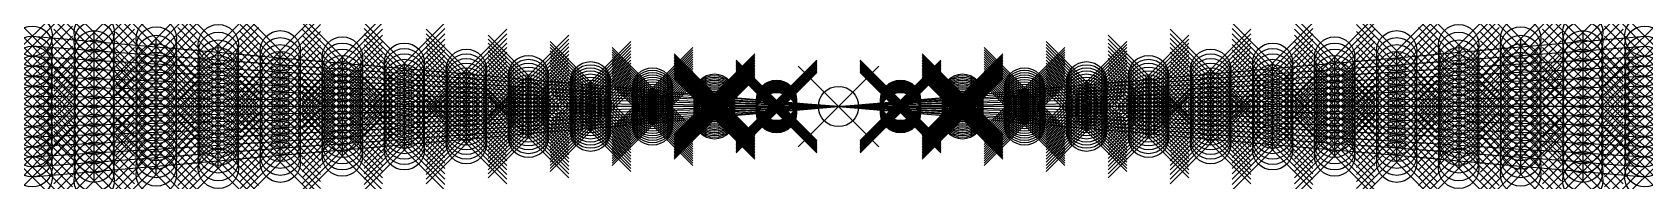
# Model space of a CAD drawing. Header units: inches. Extents: x 0 to 40, y -1.8 to 1.8.
import ezdxf

# ---------------------------------------------------------------- set-up
doc = ezdxf.new("R2010")
doc.units = ezdxf.units.IN
doc.header["$MEASUREMENT"] = 0
doc.header["$PDMODE"] = 35
for name, color, linetype in [('GF_Glass_01', 210, 'Continuous'), ('GF_Glass_02', 210, 'Continuous'), ('GF_Glass_03', 210, 'Continuous'), ('GF_Glass_04', 210, 'Continuous'), ('GF_Glass_05', 210, 'Continuous'), ('NF_Glassload', 150, 'Continuous'), ('NF_RestraintsXYZ', 70, 'Continuous'), ('NF_Windload_01', 40, 'Continuous'), ('NF_Windload_02', 40, 'Continuous'), ('NF_Windload_03', 40, 'Continuous'), ('NF_Windload_04', 40, 'Continuous'), ('NF_Windload_05', 40, 'Continuous'), ('NF_Windload_06', 40, 'Continuous'), ('NF_Windload_07', 40, 'Continuous'), ('NF_Windload_08', 40, 'Continuous'), ('NF_Windload_09', 40, 'Continuous'), ('NF_Windload_10', 40, 'Continuous'), ('NF_Windload_11', 40, 'Continuous'), ('NF_Windload_12', 40, 'Continuous'), ('NF_Windload_13', 40, 'Continuous'), ('NF_Windload_14', 40, 'Continuous'), ('NF_Windload_15', 40, 'Continuous')]:
    doc.layers.add(name, color=color, linetype=linetype)

msp = doc.modelspace()

# ---------------------------------------------------------------- linework, layer by layer
for p, q in [((0, 1.75, 23.438), (1.538, 1.615, 23.438)), ((1.538, 1.615, 23.438), (1.538, 1.846, 25)), ((1.538, 1.385, 21.875), (1.538, 1.615, 23.438)), ((1.538, 1.615, 23.438), (3.077, 1.481, 23.438)), ((3.077, 1.481, 23.438), (3.077, 1.692, 25)), ((36.923, 1.481, 1.562), (36.923, 1.692)), ((36.923, 1.481, 1.562), (38.462, 1.615, 1.562)), ((38.462, 1.846), (38.462, 1.615, 1.562)), ((38.462, 1.615, 1.562), (40, 1.75, 1.562)), ((38.462, 1.615, 1.562), (38.462, 1.385, 3.125)), ((1.538, 1.385, 21.875), (0, 1.5, 21.875)), ((0, 1.25, 20.312), (1.538, 1.154, 20.312)), ((1.538, 1.154, 20.312), (1.538, 1.385, 21.875)), ((3.077, 1.269, 21.875), (1.538, 1.385, 21.875)), ((3.077, 1.269, 21.875), (3.077, 1.481, 23.438)), ((3.077, 1.481, 23.438), (4.615, 1.346, 23.438)), ((3.077, 1.058, 20.312), (3.077, 1.269, 21.875)), ((4.615, 1.154, 21.875), (3.077, 1.269, 21.875)), ((4.615, 1.346, 23.438), (4.615, 1.538, 25)), ((4.615, 1.154, 21.875), (4.615, 1.346, 23.438)), ((4.615, 1.346, 23.438), (6.154, 1.212, 23.438)), ((6.154, 1.212, 23.438), (6.154, 1.385, 25)), ((6.154, 1.038, 21.875), (6.154, 1.212, 23.438)), ((6.154, 1.212, 23.438), (7.692, 1.077, 23.438)), ((7.692, 1.077, 23.438), (7.692, 1.231, 25)), ((32.308, 1.231), (32.308, 1.077, 1.562)), ((32.308, 1.077, 1.562), (33.846, 1.212, 1.562)), ((33.846, 1.212, 1.562), (33.846, 1.385)), ((33.846, 1.212, 1.562), (35.385, 1.346, 1.562)), ((33.846, 1.038, 3.125), (33.846, 1.212, 1.562)), ((35.385, 1.538), (35.385, 1.346, 1.562)), ((35.385, 1.346, 1.562), (36.923, 1.481, 1.562)), ((35.385, 1.346, 1.562), (35.385, 1.154, 3.125)), ((35.385, 1.154, 3.125), (36.923, 1.269, 3.125)), ((36.923, 1.269, 3.125), (36.923, 1.481, 1.562)), ((36.923, 1.269, 3.125), (38.462, 1.385, 3.125)), ((36.923, 1.058, 4.688), (36.923, 1.269, 3.125)), ((38.462, 1.385, 3.125), (40, 1.5, 3.125)), ((38.462, 1.385, 3.125), (38.462, 1.154, 4.688)), ((38.462, 1.154, 4.688), (40, 1.25, 4.688)), ((1.538, 0.923, 18.75), (0, 1, 18.75)), ((1.538, 0.923, 18.75), (1.538, 1.154, 20.312)), ((1.538, 1.154, 20.312), (3.077, 1.058, 20.312)), ((1.538, 0.692, 17.188), (1.538, 0.923, 18.75)), ((3.077, 0.846, 18.75), (1.538, 0.923, 18.75)), ((3.077, 0.846, 18.75), (3.077, 1.058, 20.312)), ((3.077, 1.058, 20.312), (4.615, 0.962, 20.312)), ((3.077, 0.635, 17.188), (3.077, 0.846, 18.75)), ((4.615, 0.769, 18.75), (3.077, 0.846, 18.75)), ((4.615, 0.962, 20.312), (4.615, 1.154, 21.875)), ((6.154, 1.038, 21.875), (4.615, 1.154, 21.875)), ((4.615, 0.769, 18.75), (4.615, 0.962, 20.312)), ((4.615, 0.962, 20.312), (6.154, 0.865, 20.312)), ((6.154, 0.865, 20.312), (6.154, 1.038, 21.875)), ((7.692, 0.923, 21.875), (6.154, 1.038, 21.875)), ((6.154, 0.692, 18.75), (6.154, 0.865, 20.312)), ((6.154, 0.865, 20.312), (7.692, 0.769, 20.312)), ((7.692, 0.923, 21.875), (7.692, 1.077, 23.438)), ((7.692, 1.077, 23.438), (9.231, 0.942, 23.438)), ((7.692, 0.769, 20.312), (7.692, 0.923, 21.875)), ((9.231, 0.808, 21.875), (7.692, 0.923, 21.875)), ((9.231, 0.942, 23.438), (9.231, 1.077, 25)), ((9.231, 0.808, 21.875), (9.231, 0.942, 23.438)), ((9.231, 0.942, 23.438), (10.769, 0.808, 23.438)), ((9.231, 0.673, 20.312), (9.231, 0.808, 21.875)), ((10.769, 0.692, 21.875), (9.231, 0.808, 21.875)), ((10.769, 0.808, 23.438), (10.769, 0.923, 25)), ((10.769, 0.692, 21.875), (10.769, 0.808, 23.438)), ((10.769, 0.808, 23.438), (12.308, 0.673, 23.438)), ((27.692, 0.673, 1.562), (29.231, 0.808, 1.562)), ((29.231, 0.808, 1.562), (30.769, 0.942, 1.562)), ((29.231, 0.923), (29.231, 0.808, 1.562)), ((29.231, 0.808, 1.562), (29.231, 0.692, 3.125)), ((29.231, 0.692, 3.125), (30.769, 0.808, 3.125)), ((30.769, 0.942, 1.562), (30.769, 1.077)), ((30.769, 0.942, 1.562), (32.308, 1.077, 1.562)), ((30.769, 0.808, 3.125), (30.769, 0.942, 1.562)), ((30.769, 0.808, 3.125), (32.308, 0.923, 3.125)), ((30.769, 0.673, 4.688), (30.769, 0.808, 3.125)), ((32.308, 1.077, 1.562), (32.308, 0.923, 3.125)), ((32.308, 0.923, 3.125), (33.846, 1.038, 3.125)), ((32.308, 0.923, 3.125), (32.308, 0.769, 4.688)), ((32.308, 0.769, 4.688), (33.846, 0.865, 4.688)), ((33.846, 1.038, 3.125), (35.385, 1.154, 3.125)), ((33.846, 0.865, 4.688), (33.846, 1.038, 3.125)), ((33.846, 0.865, 4.688), (35.385, 0.962, 4.688)), ((33.846, 0.692, 6.25), (33.846, 0.865, 4.688)), ((35.385, 1.154, 3.125), (35.385, 0.962, 4.688)), ((35.385, 0.962, 4.688), (36.923, 1.058, 4.688)), ((35.385, 0.962, 4.688), (35.385, 0.769, 6.25)), ((36.923, 0.846, 6.25), (35.385, 0.769, 6.25)), ((36.923, 1.058, 4.688), (38.462, 1.154, 4.688)), ((36.923, 0.846, 6.25), (36.923, 1.058, 4.688)), ((38.462, 0.923, 6.25), (36.923, 0.846, 6.25)), ((36.923, 0.635, 7.812), (36.923, 0.846, 6.25)), ((38.462, 1.154, 4.688), (38.462, 0.923, 6.25)), ((40, 1, 6.25), (38.462, 0.923, 6.25)), ((38.462, 0.923, 6.25), (38.462, 0.692, 7.812)), ((0, 0.75, 17.188), (1.538, 0.692, 17.188)), ((1.538, 0.462, 15.625), (0, 0.5, 15.625)), ((1.538, 0.462, 15.625), (1.538, 0.692, 17.188)), ((1.538, 0.692, 17.188), (3.077, 0.635, 17.188)), ((1.538, 0.231, 14.062), (1.538, 0.462, 15.625)), ((3.077, 0.423, 15.625), (1.538, 0.462, 15.625)), ((3.077, 0.423, 15.625), (3.077, 0.635, 17.188)), ((3.077, 0.635, 17.188), (4.615, 0.577, 17.188)), ((3.077, 0.212, 14.062), (3.077, 0.423, 15.625)), ((4.615, 0.385, 15.625), (3.077, 0.423, 15.625)), ((4.615, 0.577, 17.188), (4.615, 0.769, 18.75)), ((6.154, 0.692, 18.75), (4.615, 0.769, 18.75)), ((4.615, 0.385, 15.625), (4.615, 0.577, 17.188)), ((4.615, 0.577, 17.188), (6.154, 0.519, 17.188)), ((6.154, 0.519, 17.188), (6.154, 0.692, 18.75)), ((7.692, 0.615, 18.75), (6.154, 0.692, 18.75)), ((6.154, 0.346, 15.625), (6.154, 0.519, 17.188)), ((6.154, 0.519, 17.188), (7.692, 0.462, 17.188)), ((7.692, 0.615, 18.75), (7.692, 0.769, 20.312)), ((7.692, 0.769, 20.312), (9.231, 0.673, 20.312)), ((7.692, 0.462, 17.188), (7.692, 0.615, 18.75)), ((9.231, 0.538, 18.75), (7.692, 0.615, 18.75)), ((7.692, 0.308, 15.625), (7.692, 0.462, 17.188)), ((7.692, 0.462, 17.188), (9.231, 0.404, 17.188)), ((9.231, 0.538, 18.75), (9.231, 0.673, 20.312)), ((9.231, 0.673, 20.312), (10.769, 0.577, 20.312)), ((9.231, 0.404, 17.188), (9.231, 0.538, 18.75)), ((10.769, 0.462, 18.75), (9.231, 0.538, 18.75)), ((9.231, 0.269, 15.625), (9.231, 0.404, 17.188)), ((9.231, 0.404, 17.188), (10.769, 0.346, 17.188)), ((10.769, 0.577, 20.312), (10.769, 0.692, 21.875)), ((12.308, 0.577, 21.875), (10.769, 0.692, 21.875)), ((10.769, 0.462, 18.75), (10.769, 0.577, 20.312)), ((10.769, 0.577, 20.312), (12.308, 0.481, 20.312)), ((10.769, 0.346, 17.188), (10.769, 0.462, 18.75)), ((12.308, 0.385, 18.75), (10.769, 0.462, 18.75)), ((12.308, 0.673, 23.438), (12.308, 0.769, 25)), ((12.308, 0.577, 21.875), (12.308, 0.673, 23.438)), ((12.308, 0.673, 23.438), (13.846, 0.538, 23.438)), ((12.308, 0.481, 20.312), (12.308, 0.577, 21.875)), ((13.846, 0.462, 21.875), (12.308, 0.577, 21.875)), ((12.308, 0.385, 18.75), (12.308, 0.481, 20.312)), ((12.308, 0.481, 20.312), (13.846, 0.385, 20.312)), ((13.846, 0.538, 23.438), (13.846, 0.615, 25)), ((13.846, 0.462, 21.875), (13.846, 0.538, 23.438)), ((13.846, 0.538, 23.438), (15.385, 0.404, 23.438)), ((13.846, 0.385, 20.312), (13.846, 0.462, 21.875)), ((15.385, 0.346, 21.875), (13.846, 0.462, 21.875)), ((15.385, 0.404, 23.438), (15.385, 0.462, 25)), ((15.385, 0.346, 21.875), (15.385, 0.404, 23.438)), ((15.385, 0.404, 23.438), (16.923, 0.269, 23.438)), ((23.077, 0.269, 1.562), (24.615, 0.404, 1.562)), ((24.615, 0.404, 1.562), (26.154, 0.538, 1.562)), ((24.615, 0.462), (24.615, 0.404, 1.562)), ((24.615, 0.346, 3.125), (26.154, 0.462, 3.125)), ((24.615, 0.404, 1.562), (24.615, 0.346, 3.125)), ((26.154, 0.538, 1.562), (27.692, 0.673, 1.562)), ((26.154, 0.615), (26.154, 0.538, 1.562)), ((26.154, 0.462, 3.125), (27.692, 0.577, 3.125)), ((26.154, 0.538, 1.562), (26.154, 0.462, 3.125)), ((26.154, 0.385, 4.688), (27.692, 0.481, 4.688)), ((26.154, 0.462, 3.125), (26.154, 0.385, 4.688)), ((27.692, 0.769), (27.692, 0.673, 1.562)), ((27.692, 0.577, 3.125), (29.231, 0.692, 3.125)), ((27.692, 0.673, 1.562), (27.692, 0.577, 3.125)), ((27.692, 0.577, 3.125), (27.692, 0.481, 4.688)), ((27.692, 0.481, 4.688), (29.231, 0.577, 4.688)), ((27.692, 0.481, 4.688), (27.692, 0.385, 6.25)), ((29.231, 0.462, 6.25), (27.692, 0.385, 6.25)), ((29.231, 0.692, 3.125), (29.231, 0.577, 4.688)), ((29.231, 0.577, 4.688), (30.769, 0.673, 4.688)), ((29.231, 0.577, 4.688), (29.231, 0.462, 6.25)), ((30.769, 0.538, 6.25), (29.231, 0.462, 6.25)), ((29.231, 0.462, 6.25), (29.231, 0.346, 7.812)), ((29.231, 0.346, 7.812), (30.769, 0.404, 7.812)), ((30.769, 0.673, 4.688), (32.308, 0.769, 4.688)), ((30.769, 0.538, 6.25), (30.769, 0.673, 4.688)), ((32.308, 0.615, 6.25), (30.769, 0.538, 6.25)), ((30.769, 0.404, 7.812), (30.769, 0.538, 6.25)), ((30.769, 0.404, 7.812), (32.308, 0.462, 7.812)), ((30.769, 0.269, 9.375), (30.769, 0.404, 7.812)), ((32.308, 0.769, 4.688), (32.308, 0.615, 6.25)), ((33.846, 0.692, 6.25), (32.308, 0.615, 6.25)), ((32.308, 0.615, 6.25), (32.308, 0.462, 7.812)), ((32.308, 0.462, 7.812), (33.846, 0.519, 7.812)), ((32.308, 0.462, 7.812), (32.308, 0.308, 9.375)), ((35.385, 0.769, 6.25), (33.846, 0.692, 6.25)), ((33.846, 0.519, 7.812), (33.846, 0.692, 6.25)), ((33.846, 0.519, 7.812), (35.385, 0.577, 7.812)), ((33.846, 0.346, 9.375), (33.846, 0.519, 7.812)), ((35.385, 0.769, 6.25), (35.385, 0.577, 7.812)), ((35.385, 0.577, 7.812), (36.923, 0.635, 7.812)), ((35.385, 0.577, 7.812), (35.385, 0.385, 9.375)), ((36.923, 0.423, 9.375), (35.385, 0.385, 9.375)), ((36.923, 0.635, 7.812), (38.462, 0.692, 7.812)), ((36.923, 0.423, 9.375), (36.923, 0.635, 7.812)), ((38.462, 0.462, 9.375), (36.923, 0.423, 9.375)), ((36.923, 0.212, 10.938), (36.923, 0.423, 9.375)), ((38.462, 0.692, 7.812), (40, 0.75, 7.812)), ((38.462, 0.692, 7.812), (38.462, 0.462, 9.375)), ((40, 0.5, 9.375), (38.462, 0.462, 9.375)), ((38.462, 0.462, 9.375), (38.462, 0.231, 10.938)), ((1.538, 0.231, 14.062), (0, 0.25, 14.062)), ((1.538, 0, 12.5), (0, 0, 12.5)), ((1.538, 0, 12.5), (1.538, 0.231, 14.062)), ((1.538, 0.231, 14.062), (3.077, 0.212, 14.062)), ((1.538, -0.231, 10.938), (1.538, 0, 12.5)), ((3.077, 0, 12.5), (1.538, 0, 12.5)), ((3.077, 0, 12.5), (3.077, 0.212, 14.062)), ((3.077, 0.212, 14.062), (4.615, 0.192, 14.062)), ((3.077, -0.212, 10.938), (3.077, 0, 12.5)), ((4.615, 0, 12.5), (3.077, 0, 12.5)), ((4.615, 0.192, 14.062), (4.615, 0.385, 15.625)), ((6.154, 0.346, 15.625), (4.615, 0.385, 15.625)), ((4.615, 0, 12.5), (4.615, 0.192, 14.062)), ((4.615, 0.192, 14.062), (6.154, 0.173, 14.062)), ((4.615, -0.192, 10.938), (4.615, 0, 12.5)), ((6.154, 0, 12.5), (4.615, 0, 12.5)), ((6.154, 0.173, 14.062), (6.154, 0.346, 15.625)), ((7.692, 0.308, 15.625), (6.154, 0.346, 15.625)), ((6.154, 0, 12.5), (6.154, 0.173, 14.062)), ((6.154, 0.173, 14.062), (7.692, 0.154, 14.062)), ((6.154, -0.173, 10.938), (6.154, 0, 12.5)), ((7.692, 0, 12.5), (6.154, 0, 12.5)), ((7.692, 0.154, 14.062), (7.692, 0.308, 15.625)), ((9.231, 0.269, 15.625), (7.692, 0.308, 15.625)), ((7.692, 0, 12.5), (7.692, 0.154, 14.062)), ((7.692, 0.154, 14.062), (9.231, 0.135, 14.062)), ((7.692, -0.154, 10.938), (7.692, 0, 12.5)), ((9.231, 0, 12.5), (7.692, 0, 12.5)), ((9.231, 0.135, 14.062), (9.231, 0.269, 15.625)), ((10.769, 0.231, 15.625), (9.231, 0.269, 15.625)), ((9.231, 0, 12.5), (9.231, 0.135, 14.062)), ((9.231, 0.135, 14.062), (10.769, 0.115, 14.062)), ((9.231, -0.135, 10.938), (9.231, 0, 12.5)), ((10.769, 0, 12.5), (9.231, 0, 12.5)), ((10.769, 0.231, 15.625), (10.769, 0.346, 17.188)), ((10.769, 0.346, 17.188), (12.308, 0.288, 17.188)), ((10.769, 0.115, 14.062), (10.769, 0.231, 15.625)), ((12.308, 0.192, 15.625), (10.769, 0.231, 15.625)), ((10.769, 0, 12.5), (10.769, 0.115, 14.062)), ((10.769, 0.115, 14.062), (12.308, 0.096, 14.062)), ((10.769, -0.115, 10.938), (10.769, 0, 12.5)), ((12.308, 0, 12.5), (10.769, 0, 12.5)), ((12.308, 0.288, 17.188), (12.308, 0.385, 18.75)), ((13.846, 0.308, 18.75), (12.308, 0.385, 18.75)), ((12.308, 0.192, 15.625), (12.308, 0.288, 17.188)), ((12.308, 0.288, 17.188), (13.846, 0.231, 17.188)), ((12.308, 0.096, 14.062), (12.308, 0.192, 15.625)), ((13.846, 0.154, 15.625), (12.308, 0.192, 15.625)), ((12.308, 0, 12.5), (12.308, 0.096, 14.062)), ((12.308, 0.096, 14.062), (13.846, 0.077, 14.062)), ((12.308, -0.096, 10.938), (12.308, 0, 12.5)), ((13.846, 0, 12.5), (12.308, 0, 12.5)), ((13.846, 0.308, 18.75), (13.846, 0.385, 20.312)), ((13.846, 0.385, 20.312), (15.385, 0.288, 20.312)), ((13.846, 0.231, 17.188), (13.846, 0.308, 18.75)), ((15.385, 0.231, 18.75), (13.846, 0.308, 18.75)), ((13.846, 0.154, 15.625), (13.846, 0.231, 17.188)), ((13.846, 0.231, 17.188), (15.385, 0.173, 17.188)), ((13.846, 0.077, 14.062), (13.846, 0.154, 15.625)), ((15.385, 0.115, 15.625), (13.846, 0.154, 15.625)), ((13.846, 0, 12.5), (13.846, 0.077, 14.062)), ((13.846, 0.077, 14.062), (15.385, 0.058, 14.062)), ((13.846, -0.077, 10.938), (13.846, 0, 12.5)), ((15.385, 0, 12.5), (13.846, 0, 12.5)), ((15.385, 0.288, 20.312), (15.385, 0.346, 21.875)), ((16.923, 0.231, 21.875), (15.385, 0.346, 21.875)), ((15.385, 0.231, 18.75), (15.385, 0.288, 20.312)), ((15.385, 0.288, 20.312), (16.923, 0.192, 20.312)), ((15.385, 0.173, 17.188), (15.385, 0.231, 18.75)), ((16.923, 0.154, 18.75), (15.385, 0.231, 18.75)), ((15.385, 0.115, 15.625), (15.385, 0.173, 17.188)), ((15.385, 0.173, 17.188), (16.923, 0.115, 17.188)), ((15.385, 0.058, 14.062), (15.385, 0.115, 15.625)), ((16.923, 0.077, 15.625), (15.385, 0.115, 15.625)), ((15.385, 0, 12.5), (15.385, 0.058, 14.062)), ((15.385, 0.058, 14.062), (16.923, 0.038, 14.062)), ((15.385, -0.058, 10.938), (15.385, 0, 12.5)), ((16.923, 0, 12.5), (15.385, 0, 12.5)), ((16.923, 0.269, 23.438), (16.923, 0.308, 25)), ((16.923, 0.231, 21.875), (16.923, 0.269, 23.438)), ((16.923, 0.269, 23.438), (18.462, 0.135, 23.438)), ((16.923, 0.192, 20.312), (16.923, 0.231, 21.875)), ((18.462, 0.115, 21.875), (16.923, 0.231, 21.875)), ((16.923, 0.154, 18.75), (16.923, 0.192, 20.312)), ((16.923, 0.192, 20.312), (18.462, 0.096, 20.312)), ((16.923, 0.115, 17.188), (16.923, 0.154, 18.75)), ((18.462, 0.077, 18.75), (16.923, 0.154, 18.75)), ((16.923, 0.077, 15.625), (16.923, 0.115, 17.188)), ((16.923, 0.115, 17.188), (18.462, 0.058, 17.188)), ((16.923, 0.038, 14.062), (16.923, 0.077, 15.625)), ((18.462, 0.038, 15.625), (16.923, 0.077, 15.625)), ((16.923, 0, 12.5), (16.923, 0.038, 14.062)), ((16.923, 0.038, 14.062), (18.462, 0.019, 14.062)), ((16.923, -0.038, 10.938), (16.923, 0, 12.5)), ((18.462, 0, 12.5), (16.923, 0, 12.5)), ((18.462, 0.135, 23.438), (18.462, 0.154, 25)), ((18.462, 0.115, 21.875), (18.462, 0.135, 23.438)), ((18.462, 0.135, 23.438), (20, 0, 23.438)), ((18.462, 0.096, 20.312), (18.462, 0.115, 21.875)), ((20, 0, 21.875), (18.462, 0.115, 21.875)), ((18.462, 0.077, 18.75), (18.462, 0.096, 20.312)), ((18.462, 0.096, 20.312), (20, 0, 20.312)), ((18.462, 0.058, 17.188), (18.462, 0.077, 18.75)), ((20, 0, 18.75), (18.462, 0.077, 18.75)), ((18.462, 0.038, 15.625), (18.462, 0.058, 17.188)), ((18.462, 0.058, 17.188), (20, 0, 17.188)), ((18.462, 0.019, 14.062), (18.462, 0.038, 15.625)), ((20, 0, 15.625), (18.462, 0.038, 15.625)), ((18.462, 0, 12.5), (18.462, 0.019, 14.062)), ((18.462, 0.019, 14.062), (20, 0, 14.062)), ((18.462, -0.019, 10.938), (18.462, 0, 12.5)), ((18.462, -0.135, 1.562), (20, 0, 1.562)), ((18.462, -0.115, 3.125), (20, 0, 3.125)), ((18.462, -0.096, 4.688), (20, 0, 4.688)), ((20, 0, 6.25), (18.462, -0.077, 6.25)), ((18.462, -0.058, 7.812), (20, 0, 7.812)), ((20, 0, 9.375), (18.462, -0.038, 9.375)), ((18.462, -0.019, 10.938), (20, 0, 10.938)), ((20, 0, 12.5), (18.462, 0, 12.5)), ((20, 0, 1.562), (21.538, 0.135, 1.562)), ((20, 0, 3.125), (21.538, 0.115, 3.125)), ((20, 0, 4.688), (21.538, 0.096, 4.688)), ((21.538, 0.077, 6.25), (20, 0, 6.25)), ((20, 0, 7.812), (21.538, 0.058, 7.812)), ((21.538, 0.038, 9.375), (20, 0, 9.375)), ((20, 0, 10.938), (21.538, 0.019, 10.938)), ((20, 0), (20, 0, 1.562)), ((20, 0, 1.562), (20, 0, 3.125)), ((20, 0, 3.125), (20, 0, 4.688)), ((20, 0, 4.688), (20, 0, 6.25)), ((20, 0, 6.25), (20, 0, 7.812)), ((20, 0, 7.812), (20, 0, 9.375)), ((20, 0, 9.375), (20, 0, 10.938)), ((20, 0, 10.938), (20, 0, 12.5)), ((20, 0, 12.5), (20, 0, 14.062)), ((20, 0, 14.062), (20, 0, 15.625)), ((20, 0, 15.625), (20, 0, 17.188)), ((20, 0, 17.188), (20, 0, 18.75)), ((20, 0, 18.75), (20, 0, 20.312)), ((20, 0, 20.312), (20, 0, 21.875)), ((20, 0, 21.875), (20, 0, 23.438)), ((20, 0, 23.438), (20, 0, 25)), ((21.538, 0, 12.5), (20, 0, 12.5)), ((20, 0, 14.062), (21.538, -0.019, 14.062)), ((21.538, -0.038, 15.625), (20, 0, 15.625)), ((20, 0, 17.188), (21.538, -0.058, 17.188)), ((21.538, -0.077, 18.75), (20, 0, 18.75)), ((20, 0, 20.312), (21.538, -0.096, 20.312)), ((21.538, -0.115, 21.875), (20, 0, 21.875)), ((20, 0, 23.438), (21.538, -0.135, 23.438)), ((21.538, 0.135, 1.562), (23.077, 0.269, 1.562)), ((21.538, 0.115, 3.125), (23.077, 0.231, 3.125)), ((21.538, 0.096, 4.688), (23.077, 0.192, 4.688)), ((21.538, 0.154), (21.538, 0.135, 1.562)), ((23.077, 0.154, 6.25), (21.538, 0.077, 6.25)), ((21.538, 0.135, 1.562), (21.538, 0.115, 3.125)), ((21.538, 0.115, 3.125), (21.538, 0.096, 4.688)), ((21.538, 0.058, 7.812), (23.077, 0.115, 7.812)), ((21.538, 0.096, 4.688), (21.538, 0.077, 6.25)), ((21.538, 0.077, 6.25), (21.538, 0.058, 7.812)), ((23.077, 0.077, 9.375), (21.538, 0.038, 9.375)), ((21.538, 0.058, 7.812), (21.538, 0.038, 9.375)), ((21.538, 0.038, 9.375), (21.538, 0.019, 10.938)), ((21.538, 0.019, 10.938), (23.077, 0.038, 10.938)), ((21.538, 0.019, 10.938), (21.538, 0, 12.5)), ((21.538, 0, 12.5), (21.538, -0.019, 14.062)), ((23.077, 0, 12.5), (21.538, 0, 12.5)), ((23.077, 0.231, 3.125), (24.615, 0.346, 3.125)), ((23.077, 0.308), (23.077, 0.269, 1.562)), ((23.077, 0.192, 4.688), (24.615, 0.288, 4.688)), ((23.077, 0.269, 1.562), (23.077, 0.231, 3.125)), ((23.077, 0.231, 3.125), (23.077, 0.192, 4.688)), ((24.615, 0.231, 6.25), (23.077, 0.154, 6.25)), ((23.077, 0.192, 4.688), (23.077, 0.154, 6.25)), ((23.077, 0.115, 7.812), (24.615, 0.173, 7.812)), ((23.077, 0.154, 6.25), (23.077, 0.115, 7.812)), ((23.077, 0.115, 7.812), (23.077, 0.077, 9.375)), ((24.615, 0.115, 9.375), (23.077, 0.077, 9.375)), ((23.077, 0.077, 9.375), (23.077, 0.038, 10.938)), ((23.077, 0.038, 10.938), (24.615, 0.058, 10.938)), ((23.077, 0.038, 10.938), (23.077, 0, 12.5)), ((23.077, 0, 12.5), (23.077, -0.038, 14.062)), ((24.615, 0, 12.5), (23.077, 0, 12.5)), ((24.615, 0.288, 4.688), (26.154, 0.385, 4.688)), ((24.615, 0.346, 3.125), (24.615, 0.288, 4.688)), ((26.154, 0.308, 6.25), (24.615, 0.231, 6.25)), ((24.615, 0.288, 4.688), (24.615, 0.231, 6.25)), ((24.615, 0.231, 6.25), (24.615, 0.173, 7.812)), ((24.615, 0.173, 7.812), (26.154, 0.231, 7.812)), ((24.615, 0.173, 7.812), (24.615, 0.115, 9.375)), ((26.154, 0.154, 9.375), (24.615, 0.115, 9.375)), ((24.615, 0.115, 9.375), (24.615, 0.058, 10.938)), ((24.615, 0.058, 10.938), (26.154, 0.077, 10.938)), ((24.615, 0.058, 10.938), (24.615, 0, 12.5)), ((24.615, 0, 12.5), (24.615, -0.058, 14.062)), ((26.154, 0, 12.5), (24.615, 0, 12.5)), ((26.154, 0.385, 4.688), (26.154, 0.308, 6.25)), ((27.692, 0.385, 6.25), (26.154, 0.308, 6.25)), ((26.154, 0.308, 6.25), (26.154, 0.231, 7.812)), ((26.154, 0.231, 7.812), (27.692, 0.288, 7.812)), ((26.154, 0.231, 7.812), (26.154, 0.154, 9.375)), ((27.692, 0.192, 9.375), (26.154, 0.154, 9.375)), ((26.154, 0.154, 9.375), (26.154, 0.077, 10.938)), ((26.154, 0.077, 10.938), (27.692, 0.096, 10.938)), ((26.154, 0.077, 10.938), (26.154, 0, 12.5)), ((26.154, 0, 12.5), (26.154, -0.077, 14.062)), ((27.692, 0, 12.5), (26.154, 0, 12.5)), ((27.692, 0.385, 6.25), (27.692, 0.288, 7.812)), ((27.692, 0.288, 7.812), (29.231, 0.346, 7.812)), ((27.692, 0.288, 7.812), (27.692, 0.192, 9.375)), ((29.231, 0.231, 9.375), (27.692, 0.192, 9.375)), ((27.692, 0.192, 9.375), (27.692, 0.096, 10.938)), ((27.692, 0.096, 10.938), (29.231, 0.115, 10.938)), ((27.692, 0.096, 10.938), (27.692, 0, 12.5)), ((27.692, 0, 12.5), (27.692, -0.096, 14.062)), ((29.231, 0, 12.5), (27.692, 0, 12.5)), ((29.231, 0.346, 7.812), (29.231, 0.231, 9.375)), ((30.769, 0.269, 9.375), (29.231, 0.231, 9.375)), ((29.231, 0.231, 9.375), (29.231, 0.115, 10.938)), ((29.231, 0.115, 10.938), (30.769, 0.135, 10.938)), ((29.231, 0.115, 10.938), (29.231, 0, 12.5)), ((29.231, 0, 12.5), (29.231, -0.115, 14.062)), ((30.769, 0, 12.5), (29.231, 0, 12.5)), ((32.308, 0.308, 9.375), (30.769, 0.269, 9.375)), ((30.769, 0.135, 10.938), (30.769, 0.269, 9.375)), ((30.769, 0.135, 10.938), (32.308, 0.154, 10.938)), ((30.769, 0, 12.5), (30.769, 0.135, 10.938)), ((30.769, -0.135, 14.062), (30.769, 0, 12.5)), ((32.308, 0, 12.5), (30.769, 0, 12.5)), ((33.846, 0.346, 9.375), (32.308, 0.308, 9.375)), ((32.308, 0.308, 9.375), (32.308, 0.154, 10.938)), ((32.308, 0.154, 10.938), (33.846, 0.173, 10.938)), ((32.308, 0.154, 10.938), (32.308, 0, 12.5)), ((32.308, 0, 12.5), (32.308, -0.154, 14.062)), ((33.846, 0, 12.5), (32.308, 0, 12.5)), ((35.385, 0.385, 9.375), (33.846, 0.346, 9.375)), ((33.846, 0.173, 10.938), (33.846, 0.346, 9.375)), ((33.846, 0.173, 10.938), (35.385, 0.192, 10.938)), ((33.846, 0, 12.5), (33.846, 0.173, 10.938)), ((33.846, -0.173, 14.062), (33.846, 0, 12.5)), ((35.385, 0, 12.5), (33.846, 0, 12.5)), ((35.385, 0.385, 9.375), (35.385, 0.192, 10.938)), ((35.385, 0.192, 10.938), (36.923, 0.212, 10.938)), ((35.385, 0.192, 10.938), (35.385, 0, 12.5)), ((35.385, 0, 12.5), (35.385, -0.192, 14.062)), ((36.923, 0, 12.5), (35.385, 0, 12.5)), ((36.923, 0.212, 10.938), (38.462, 0.231, 10.938)), ((36.923, 0, 12.5), (36.923, 0.212, 10.938)), ((36.923, -0.212, 14.062), (36.923, 0, 12.5)), ((38.462, 0, 12.5), (36.923, 0, 12.5)), ((38.462, 0.231, 10.938), (40, 0.25, 10.938)), ((38.462, 0.231, 10.938), (38.462, 0, 12.5)), ((38.462, 0, 12.5), (38.462, -0.231, 14.062)), ((40, 0, 12.5), (38.462, 0, 12.5)), ((0, -0.25, 10.938), (1.538, -0.231, 10.938)), ((1.538, -0.231, 10.938), (3.077, -0.212, 10.938)), ((1.538, -0.462, 9.375), (1.538, -0.231, 10.938)), ((3.077, -0.212, 10.938), (4.615, -0.192, 10.938)), ((3.077, -0.423, 9.375), (3.077, -0.212, 10.938)), ((4.615, -0.385, 9.375), (3.077, -0.423, 9.375)), ((4.615, -0.192, 10.938), (6.154, -0.173, 10.938)), ((4.615, -0.385, 9.375), (4.615, -0.192, 10.938)), ((6.154, -0.346, 9.375), (4.615, -0.385, 9.375)), ((4.615, -0.577, 7.812), (4.615, -0.385, 9.375)), ((6.154, -0.173, 10.938), (7.692, -0.154, 10.938)), ((6.154, -0.346, 9.375), (6.154, -0.173, 10.938)), ((7.692, -0.308, 9.375), (6.154, -0.346, 9.375)), ((6.154, -0.519, 7.812), (6.154, -0.346, 9.375)), ((7.692, -0.154, 10.938), (9.231, -0.135, 10.938)), ((7.692, -0.308, 9.375), (7.692, -0.154, 10.938)), ((9.231, -0.269, 9.375), (7.692, -0.308, 9.375)), ((7.692, -0.462, 7.812), (7.692, -0.308, 9.375)), ((9.231, -0.135, 10.938), (10.769, -0.115, 10.938)), ((9.231, -0.269, 9.375), (9.231, -0.135, 10.938)), ((10.769, -0.231, 9.375), (9.231, -0.269, 9.375)), ((9.231, -0.404, 7.812), (9.231, -0.269, 9.375)), ((9.231, -0.404, 7.812), (10.769, -0.346, 7.812)), ((10.769, -0.115, 10.938), (12.308, -0.096, 10.938)), ((10.769, -0.231, 9.375), (10.769, -0.115, 10.938)), ((12.308, -0.192, 9.375), (10.769, -0.231, 9.375)), ((10.769, -0.346, 7.812), (10.769, -0.231, 9.375)), ((10.769, -0.346, 7.812), (12.308, -0.288, 7.812)), ((10.769, -0.462, 6.25), (10.769, -0.346, 7.812)), ((12.308, -0.385, 6.25), (10.769, -0.462, 6.25)), ((12.308, -0.096, 10.938), (13.846, -0.077, 10.938)), ((12.308, -0.192, 9.375), (12.308, -0.096, 10.938)), ((13.846, -0.154, 9.375), (12.308, -0.192, 9.375)), ((12.308, -0.288, 7.812), (12.308, -0.192, 9.375)), ((12.308, -0.288, 7.812), (13.846, -0.231, 7.812)), ((12.308, -0.385, 6.25), (12.308, -0.288, 7.812)), ((13.846, -0.308, 6.25), (12.308, -0.385, 6.25)), ((12.308, -0.481, 4.688), (12.308, -0.385, 6.25)), ((12.308, -0.481, 4.688), (13.846, -0.385, 4.688)), ((13.846, -0.077, 10.938), (15.385, -0.058, 10.938)), ((13.846, -0.154, 9.375), (13.846, -0.077, 10.938)), ((15.385, -0.115, 9.375), (13.846, -0.154, 9.375)), ((13.846, -0.231, 7.812), (13.846, -0.154, 9.375)), ((13.846, -0.231, 7.812), (15.385, -0.173, 7.812)), ((13.846, -0.308, 6.25), (13.846, -0.231, 7.812)), ((15.385, -0.231, 6.25), (13.846, -0.308, 6.25)), ((13.846, -0.385, 4.688), (15.385, -0.288, 4.688)), ((13.846, -0.385, 4.688), (13.846, -0.308, 6.25)), ((13.846, -0.462, 3.125), (15.385, -0.346, 3.125)), ((13.846, -0.462, 3.125), (13.846, -0.385, 4.688)), ((15.385, -0.058, 10.938), (16.923, -0.038, 10.938)), ((15.385, -0.115, 9.375), (15.385, -0.058, 10.938)), ((16.923, -0.077, 9.375), (15.385, -0.115, 9.375)), ((15.385, -0.173, 7.812), (15.385, -0.115, 9.375)), ((15.385, -0.173, 7.812), (16.923, -0.115, 7.812)), ((16.923, -0.154, 6.25), (15.385, -0.231, 6.25)), ((15.385, -0.231, 6.25), (15.385, -0.173, 7.812)), ((15.385, -0.288, 4.688), (16.923, -0.192, 4.688)), ((15.385, -0.288, 4.688), (15.385, -0.231, 6.25)), ((15.385, -0.346, 3.125), (16.923, -0.231, 3.125)), ((15.385, -0.404, 1.562), (16.923, -0.269, 1.562)), ((15.385, -0.346, 3.125), (15.385, -0.288, 4.688)), ((15.385, -0.404, 1.562), (15.385, -0.346, 3.125)), ((16.923, -0.038, 10.938), (18.462, -0.019, 10.938)), ((16.923, -0.077, 9.375), (16.923, -0.038, 10.938)), ((18.462, -0.038, 9.375), (16.923, -0.077, 9.375)), ((16.923, -0.115, 7.812), (18.462, -0.058, 7.812)), ((16.923, -0.115, 7.812), (16.923, -0.077, 9.375)), ((18.462, -0.077, 6.25), (16.923, -0.154, 6.25)), ((16.923, -0.192, 4.688), (18.462, -0.096, 4.688)), ((16.923, -0.154, 6.25), (16.923, -0.115, 7.812)), ((16.923, -0.231, 3.125), (18.462, -0.115, 3.125)), ((16.923, -0.269, 1.562), (18.462, -0.135, 1.562)), ((16.923, -0.192, 4.688), (16.923, -0.154, 6.25)), ((16.923, -0.231, 3.125), (16.923, -0.192, 4.688)), ((16.923, -0.269, 1.562), (16.923, -0.231, 3.125)), ((16.923, -0.308), (16.923, -0.269, 1.562)), ((18.462, -0.038, 9.375), (18.462, -0.019, 10.938)), ((18.462, -0.058, 7.812), (18.462, -0.038, 9.375)), ((18.462, -0.077, 6.25), (18.462, -0.058, 7.812)), ((18.462, -0.096, 4.688), (18.462, -0.077, 6.25)), ((18.462, -0.115, 3.125), (18.462, -0.096, 4.688)), ((18.462, -0.135, 1.562), (18.462, -0.115, 3.125)), ((18.462, -0.154), (18.462, -0.135, 1.562)), ((21.538, -0.019, 14.062), (21.538, -0.038, 15.625)), ((21.538, -0.019, 14.062), (23.077, -0.038, 14.062)), ((21.538, -0.038, 15.625), (21.538, -0.058, 17.188)), ((23.077, -0.077, 15.625), (21.538, -0.038, 15.625)), ((21.538, -0.058, 17.188), (21.538, -0.077, 18.75)), ((21.538, -0.058, 17.188), (23.077, -0.115, 17.188)), ((21.538, -0.077, 18.75), (21.538, -0.096, 20.312)), ((23.077, -0.154, 18.75), (21.538, -0.077, 18.75)), ((21.538, -0.096, 20.312), (21.538, -0.115, 21.875)), ((21.538, -0.096, 20.312), (23.077, -0.192, 20.312)), ((21.538, -0.115, 21.875), (21.538, -0.135, 23.438)), ((23.077, -0.231, 21.875), (21.538, -0.115, 21.875)), ((21.538, -0.135, 23.438), (21.538, -0.154, 25)), ((21.538, -0.135, 23.438), (23.077, -0.269, 23.438)), ((23.077, -0.038, 14.062), (23.077, -0.077, 15.625)), ((23.077, -0.038, 14.062), (24.615, -0.058, 14.062)), ((23.077, -0.077, 15.625), (23.077, -0.115, 17.188)), ((24.615, -0.115, 15.625), (23.077, -0.077, 15.625)), ((23.077, -0.115, 17.188), (23.077, -0.154, 18.75)), ((23.077, -0.115, 17.188), (24.615, -0.173, 17.188)), ((23.077, -0.154, 18.75), (23.077, -0.192, 20.312)), ((24.615, -0.231, 18.75), (23.077, -0.154, 18.75)), ((23.077, -0.192, 20.312), (23.077, -0.231, 21.875)), ((23.077, -0.192, 20.312), (24.615, -0.288, 20.312)), ((23.077, -0.231, 21.875), (23.077, -0.269, 23.438)), ((24.615, -0.346, 21.875), (23.077, -0.231, 21.875)), ((23.077, -0.269, 23.438), (23.077, -0.308, 25)), ((23.077, -0.269, 23.438), (24.615, -0.404, 23.438)), ((24.615, -0.058, 14.062), (24.615, -0.115, 15.625)), ((24.615, -0.058, 14.062), (26.154, -0.077, 14.062)), ((24.615, -0.115, 15.625), (24.615, -0.173, 17.188)), ((26.154, -0.154, 15.625), (24.615, -0.115, 15.625)), ((24.615, -0.173, 17.188), (24.615, -0.231, 18.75)), ((24.615, -0.173, 17.188), (26.154, -0.231, 17.188)), ((24.615, -0.231, 18.75), (24.615, -0.288, 20.312)), ((26.154, -0.308, 18.75), (24.615, -0.231, 18.75)), ((24.615, -0.288, 20.312), (24.615, -0.346, 21.875)), ((24.615, -0.288, 20.312), (26.154, -0.385, 20.312)), ((24.615, -0.346, 21.875), (24.615, -0.404, 23.438)), ((26.154, -0.462, 21.875), (24.615, -0.346, 21.875)), ((26.154, -0.077, 14.062), (26.154, -0.154, 15.625)), ((26.154, -0.077, 14.062), (27.692, -0.096, 14.062)), ((26.154, -0.154, 15.625), (26.154, -0.231, 17.188)), ((27.692, -0.192, 15.625), (26.154, -0.154, 15.625)), ((26.154, -0.231, 17.188), (26.154, -0.308, 18.75)), ((26.154, -0.231, 17.188), (27.692, -0.288, 17.188)), ((26.154, -0.308, 18.75), (26.154, -0.385, 20.312)), ((27.692, -0.385, 18.75), (26.154, -0.308, 18.75)), ((26.154, -0.385, 20.312), (26.154, -0.462, 21.875)), ((26.154, -0.385, 20.312), (27.692, -0.481, 20.312)), ((27.692, -0.096, 14.062), (27.692, -0.192, 15.625)), ((27.692, -0.096, 14.062), (29.231, -0.115, 14.062)), ((27.692, -0.192, 15.625), (27.692, -0.288, 17.188)), ((29.231, -0.231, 15.625), (27.692, -0.192, 15.625)), ((27.692, -0.288, 17.188), (27.692, -0.385, 18.75)), ((27.692, -0.288, 17.188), (29.231, -0.346, 17.188)), ((27.692, -0.385, 18.75), (27.692, -0.481, 20.312)), ((29.231, -0.462, 18.75), (27.692, -0.385, 18.75)), ((29.231, -0.115, 14.062), (29.231, -0.231, 15.625)), ((29.231, -0.115, 14.062), (30.769, -0.135, 14.062)), ((29.231, -0.231, 15.625), (29.231, -0.346, 17.188)), ((30.769, -0.269, 15.625), (29.231, -0.231, 15.625)), ((29.231, -0.346, 17.188), (29.231, -0.462, 18.75)), ((29.231, -0.346, 17.188), (30.769, -0.404, 17.188)), ((30.769, -0.269, 15.625), (30.769, -0.135, 14.062)), ((30.769, -0.135, 14.062), (32.308, -0.154, 14.062)), ((30.769, -0.404, 17.188), (30.769, -0.269, 15.625)), ((32.308, -0.308, 15.625), (30.769, -0.269, 15.625)), ((32.308, -0.154, 14.062), (32.308, -0.308, 15.625)), ((32.308, -0.154, 14.062), (33.846, -0.173, 14.062)), ((32.308, -0.308, 15.625), (32.308, -0.462, 17.188)), ((33.846, -0.346, 15.625), (32.308, -0.308, 15.625)), ((33.846, -0.346, 15.625), (33.846, -0.173, 14.062)), ((33.846, -0.173, 14.062), (35.385, -0.192, 14.062)), ((33.846, -0.519, 17.188), (33.846, -0.346, 15.625)), ((35.385, -0.385, 15.625), (33.846, -0.346, 15.625)), ((35.385, -0.192, 14.062), (35.385, -0.385, 15.625)), ((35.385, -0.192, 14.062), (36.923, -0.212, 14.062)), ((35.385, -0.385, 15.625), (35.385, -0.577, 17.188)), ((36.923, -0.423, 15.625), (35.385, -0.385, 15.625)), ((36.923, -0.423, 15.625), (36.923, -0.212, 14.062)), ((36.923, -0.212, 14.062), (38.462, -0.231, 14.062)), ((38.462, -0.231, 14.062), (38.462, -0.462, 15.625)), ((38.462, -0.231, 14.062), (40, -0.25, 14.062)), ((1.538, -0.462, 9.375), (0, -0.5, 9.375)), ((0, -0.75, 7.812), (1.538, -0.692, 7.812)), ((3.077, -0.423, 9.375), (1.538, -0.462, 9.375)), ((1.538, -0.692, 7.812), (1.538, -0.462, 9.375)), ((1.538, -0.692, 7.812), (3.077, -0.635, 7.812)), ((1.538, -0.923, 6.25), (1.538, -0.692, 7.812)), ((3.077, -0.635, 7.812), (3.077, -0.423, 9.375)), ((3.077, -0.635, 7.812), (4.615, -0.577, 7.812)), ((3.077, -0.846, 6.25), (3.077, -0.635, 7.812)), ((4.615, -0.769, 6.25), (3.077, -0.846, 6.25)), ((4.615, -0.577, 7.812), (6.154, -0.519, 7.812)), ((4.615, -0.769, 6.25), (4.615, -0.577, 7.812)), ((6.154, -0.692, 6.25), (4.615, -0.769, 6.25)), ((4.615, -0.962, 4.688), (4.615, -0.769, 6.25)), ((6.154, -0.519, 7.812), (7.692, -0.462, 7.812)), ((6.154, -0.692, 6.25), (6.154, -0.519, 7.812)), ((7.692, -0.615, 6.25), (6.154, -0.692, 6.25)), ((6.154, -0.865, 4.688), (6.154, -0.692, 6.25)), ((6.154, -0.865, 4.688), (7.692, -0.769, 4.688)), ((7.692, -0.462, 7.812), (9.231, -0.404, 7.812)), ((7.692, -0.615, 6.25), (7.692, -0.462, 7.812)), ((9.231, -0.538, 6.25), (7.692, -0.615, 6.25)), ((7.692, -0.769, 4.688), (7.692, -0.615, 6.25)), ((7.692, -0.769, 4.688), (9.231, -0.673, 4.688)), ((7.692, -0.923, 3.125), (7.692, -0.769, 4.688)), ((9.231, -0.538, 6.25), (9.231, -0.404, 7.812)), ((10.769, -0.462, 6.25), (9.231, -0.538, 6.25)), ((9.231, -0.673, 4.688), (9.231, -0.538, 6.25)), ((9.231, -0.673, 4.688), (10.769, -0.577, 4.688)), ((9.231, -0.808, 3.125), (9.231, -0.673, 4.688)), ((9.231, -0.808, 3.125), (10.769, -0.692, 3.125)), ((10.769, -0.577, 4.688), (10.769, -0.462, 6.25)), ((10.769, -0.577, 4.688), (12.308, -0.481, 4.688)), ((10.769, -0.692, 3.125), (10.769, -0.577, 4.688)), ((10.769, -0.692, 3.125), (12.308, -0.577, 3.125)), ((10.769, -0.808, 1.562), (12.308, -0.673, 1.562)), ((10.769, -0.808, 1.562), (10.769, -0.692, 3.125)), ((12.308, -0.577, 3.125), (13.846, -0.462, 3.125)), ((12.308, -0.577, 3.125), (12.308, -0.481, 4.688)), ((12.308, -0.673, 1.562), (13.846, -0.538, 1.562)), ((12.308, -0.673, 1.562), (12.308, -0.577, 3.125)), ((12.308, -0.769), (12.308, -0.673, 1.562)), ((13.846, -0.538, 1.562), (15.385, -0.404, 1.562)), ((13.846, -0.538, 1.562), (13.846, -0.462, 3.125)), ((13.846, -0.615), (13.846, -0.538, 1.562)), ((15.385, -0.462), (15.385, -0.404, 1.562)), ((24.615, -0.404, 23.438), (24.615, -0.462, 25)), ((24.615, -0.404, 23.438), (26.154, -0.538, 23.438)), ((26.154, -0.462, 21.875), (26.154, -0.538, 23.438)), ((27.692, -0.577, 21.875), (26.154, -0.462, 21.875)), ((26.154, -0.538, 23.438), (26.154, -0.615, 25)), ((26.154, -0.538, 23.438), (27.692, -0.673, 23.438)), ((27.692, -0.481, 20.312), (27.692, -0.577, 21.875)), ((27.692, -0.481, 20.312), (29.231, -0.577, 20.312)), ((27.692, -0.577, 21.875), (27.692, -0.673, 23.438)), ((29.231, -0.692, 21.875), (27.692, -0.577, 21.875)), ((27.692, -0.673, 23.438), (27.692, -0.769, 25)), ((27.692, -0.673, 23.438), (29.231, -0.808, 23.438)), ((29.231, -0.462, 18.75), (29.231, -0.577, 20.312)), ((30.769, -0.538, 18.75), (29.231, -0.462, 18.75)), ((29.231, -0.577, 20.312), (29.231, -0.692, 21.875)), ((29.231, -0.577, 20.312), (30.769, -0.673, 20.312)), ((29.231, -0.692, 21.875), (29.231, -0.808, 23.438)), ((30.769, -0.808, 21.875), (29.231, -0.692, 21.875)), ((30.769, -0.538, 18.75), (30.769, -0.404, 17.188)), ((30.769, -0.404, 17.188), (32.308, -0.462, 17.188)), ((30.769, -0.673, 20.312), (30.769, -0.538, 18.75)), ((32.308, -0.615, 18.75), (30.769, -0.538, 18.75)), ((30.769, -0.808, 21.875), (30.769, -0.673, 20.312)), ((30.769, -0.673, 20.312), (32.308, -0.769, 20.312)), ((32.308, -0.462, 17.188), (32.308, -0.615, 18.75)), ((32.308, -0.462, 17.188), (33.846, -0.519, 17.188)), ((32.308, -0.615, 18.75), (32.308, -0.769, 20.312)), ((33.846, -0.692, 18.75), (32.308, -0.615, 18.75)), ((32.308, -0.769, 20.312), (32.308, -0.923, 21.875)), ((32.308, -0.769, 20.312), (33.846, -0.865, 20.312)), ((33.846, -0.692, 18.75), (33.846, -0.519, 17.188)), ((33.846, -0.519, 17.188), (35.385, -0.577, 17.188)), ((33.846, -0.865, 20.312), (33.846, -0.692, 18.75)), ((35.385, -0.769, 18.75), (33.846, -0.692, 18.75)), ((35.385, -0.577, 17.188), (35.385, -0.769, 18.75)), ((35.385, -0.577, 17.188), (36.923, -0.635, 17.188)), ((35.385, -0.769, 18.75), (35.385, -0.962, 20.312)), ((36.923, -0.846, 18.75), (35.385, -0.769, 18.75)), ((36.923, -0.635, 17.188), (36.923, -0.423, 15.625)), ((38.462, -0.462, 15.625), (36.923, -0.423, 15.625)), ((36.923, -0.846, 18.75), (36.923, -0.635, 17.188)), ((36.923, -0.635, 17.188), (38.462, -0.692, 17.188)), ((38.462, -0.462, 15.625), (38.462, -0.692, 17.188)), ((40, -0.5, 15.625), (38.462, -0.462, 15.625)), ((38.462, -0.692, 17.188), (38.462, -0.923, 18.75)), ((38.462, -0.692, 17.188), (40, -0.75, 17.188)), ((1.538, -0.923, 6.25), (0, -1, 6.25)), ((0, -1.25, 4.688), (1.538, -1.154, 4.688)), ((3.077, -0.846, 6.25), (1.538, -0.923, 6.25)), ((1.538, -1.154, 4.688), (1.538, -0.923, 6.25)), ((1.538, -1.154, 4.688), (3.077, -1.058, 4.688)), ((1.538, -1.385, 3.125), (1.538, -1.154, 4.688)), ((3.077, -1.058, 4.688), (3.077, -0.846, 6.25)), ((3.077, -1.058, 4.688), (4.615, -0.962, 4.688)), ((3.077, -1.269, 3.125), (3.077, -1.058, 4.688)), ((3.077, -1.269, 3.125), (4.615, -1.154, 3.125)), ((4.615, -0.962, 4.688), (6.154, -0.865, 4.688)), ((4.615, -1.154, 3.125), (4.615, -0.962, 4.688)), ((4.615, -1.154, 3.125), (6.154, -1.038, 3.125)), ((4.615, -1.346, 1.562), (4.615, -1.154, 3.125)), ((6.154, -1.038, 3.125), (6.154, -0.865, 4.688)), ((6.154, -1.038, 3.125), (7.692, -0.923, 3.125)), ((6.154, -1.212, 1.562), (6.154, -1.038, 3.125)), ((6.154, -1.212, 1.562), (7.692, -1.077, 1.562)), ((7.692, -0.923, 3.125), (9.231, -0.808, 3.125)), ((7.692, -1.077, 1.562), (7.692, -0.923, 3.125)), ((7.692, -1.077, 1.562), (9.231, -0.942, 1.562)), ((7.692, -1.231), (7.692, -1.077, 1.562)), ((9.231, -0.942, 1.562), (9.231, -0.808, 3.125)), ((9.231, -0.942, 1.562), (10.769, -0.808, 1.562)), ((9.231, -1.077), (9.231, -0.942, 1.562)), ((10.769, -0.923), (10.769, -0.808, 1.562)), ((29.231, -0.808, 23.438), (29.231, -0.923, 25)), ((29.231, -0.808, 23.438), (30.769, -0.942, 23.438)), ((30.769, -0.942, 23.438), (30.769, -0.808, 21.875)), ((32.308, -0.923, 21.875), (30.769, -0.808, 21.875)), ((30.769, -1.077, 25), (30.769, -0.942, 23.438)), ((30.769, -0.942, 23.438), (32.308, -1.077, 23.438)), ((32.308, -0.923, 21.875), (32.308, -1.077, 23.438)), ((33.846, -1.038, 21.875), (32.308, -0.923, 21.875)), ((32.308, -1.077, 23.438), (32.308, -1.231, 25)), ((32.308, -1.077, 23.438), (33.846, -1.212, 23.438)), ((33.846, -1.038, 21.875), (33.846, -0.865, 20.312)), ((33.846, -0.865, 20.312), (35.385, -0.962, 20.312)), ((33.846, -1.212, 23.438), (33.846, -1.038, 21.875)), ((35.385, -1.154, 21.875), (33.846, -1.038, 21.875)), ((35.385, -0.962, 20.312), (35.385, -1.154, 21.875)), ((35.385, -0.962, 20.312), (36.923, -1.058, 20.312)), ((35.385, -1.154, 21.875), (35.385, -1.346, 23.438)), ((36.923, -1.269, 21.875), (35.385, -1.154, 21.875)), ((36.923, -1.058, 20.312), (36.923, -0.846, 18.75)), ((38.462, -0.923, 18.75), (36.923, -0.846, 18.75)), ((36.923, -1.269, 21.875), (36.923, -1.058, 20.312)), ((36.923, -1.058, 20.312), (38.462, -1.154, 20.312)), ((38.462, -0.923, 18.75), (38.462, -1.154, 20.312)), ((40, -1, 18.75), (38.462, -0.923, 18.75)), ((38.462, -1.154, 20.312), (38.462, -1.385, 21.875)), ((38.462, -1.154, 20.312), (40, -1.25, 20.312)), ((0, -1.5, 3.125), (1.538, -1.385, 3.125)), ((1.538, -1.385, 3.125), (3.077, -1.269, 3.125)), ((1.538, -1.615, 1.562), (1.538, -1.385, 3.125)), ((1.538, -1.615, 1.562), (3.077, -1.481, 1.562)), ((3.077, -1.481, 1.562), (3.077, -1.269, 3.125)), ((3.077, -1.481, 1.562), (4.615, -1.346, 1.562)), ((3.077, -1.692), (3.077, -1.481, 1.562)), ((4.615, -1.346, 1.562), (6.154, -1.212, 1.562)), ((4.615, -1.538), (4.615, -1.346, 1.562)), ((6.154, -1.385), (6.154, -1.212, 1.562)), ((33.846, -1.385, 25), (33.846, -1.212, 23.438)), ((33.846, -1.212, 23.438), (35.385, -1.346, 23.438)), ((35.385, -1.346, 23.438), (35.385, -1.538, 25)), ((35.385, -1.346, 23.438), (36.923, -1.481, 23.438)), ((36.923, -1.481, 23.438), (36.923, -1.269, 21.875)), ((38.462, -1.385, 21.875), (36.923, -1.269, 21.875)), ((36.923, -1.692, 25), (36.923, -1.481, 23.438)), ((36.923, -1.481, 23.438), (38.462, -1.615, 23.438)), ((38.462, -1.385, 21.875), (38.462, -1.615, 23.438)), ((38.462, -1.385, 21.875), (40, -1.5, 21.875)), ((0, -1.75, 1.562), (1.538, -1.615, 1.562)), ((1.538, -1.846), (1.538, -1.615, 1.562)), ((38.462, -1.615, 23.438), (38.462, -1.846, 25)), ((38.462, -1.615, 23.438), (40, -1.75, 23.438))]:
    msp.add_line(p, q)
at = {"layer": 'GF_Glass_01'}
for p in [(3.077, -1.481, 1.562), (4.615, -1.346, 1.562), (4.615, -1.538), (3.077, -1.692)]:
    msp.add_point(p, dxfattribs=at)
at = {"layer": 'GF_Glass_02'}
for p in [(7.692, -0.615, 6.25), (7.692, -0.769, 4.688), (9.231, -0.538, 6.25), (9.231, -0.673, 4.688)]:
    msp.add_point(p, dxfattribs=at)
at = {"layer": 'GF_Glass_03'}
for p in [(15.385, 0, 12.5), (16.923, 0, 12.5), (15.385, -0.058, 10.938), (16.923, -0.038, 10.938)]:
    msp.add_point(p, dxfattribs=at)
at = {"layer": 'GF_Glass_04'}
for p in [(9.231, 0.538, 18.75), (9.231, 0.404, 17.188), (10.769, 0.462, 18.75), (10.769, 0.346, 17.188)]:
    msp.add_point(p, dxfattribs=at)
at = {"layer": 'GF_Glass_05'}
for p in [(3.077, 1.692, 25), (3.077, 1.481, 23.438), (4.615, 1.538, 25), (4.615, 1.346, 23.438)]:
    msp.add_point(p, dxfattribs=at)
at = {"layer": 'NF_Glassload'}
for p in [(1.538, 1.615, 23.438), (38.462, 1.615, 1.562), (1.538, 1.385, 21.875), (3.077, 1.481, 23.438), (3.077, 1.269, 21.875), (4.615, 1.346, 23.438), (6.154, 1.212, 23.438), (33.846, 1.212, 1.562), (35.385, 1.346, 1.562), (36.923, 1.481, 1.562), (36.923, 1.269, 3.125), (38.462, 1.385, 3.125), (1.538, 1.154, 20.312), (1.538, 0.923, 18.75), (3.077, 1.058, 20.312), (3.077, 0.846, 18.75), (4.615, 1.154, 21.875), (4.615, 0.962, 20.312), (6.154, 1.038, 21.875), (6.154, 0.865, 20.312), (7.692, 1.077, 23.438), (7.692, 0.923, 21.875), (9.231, 0.942, 23.438), (9.231, 0.808, 21.875), (10.769, 0.808, 23.438), (29.231, 0.808, 1.562), (30.769, 0.942, 1.562), (30.769, 0.808, 3.125), (32.308, 1.077, 1.562), (32.308, 0.923, 3.125), (33.846, 1.038, 3.125), (33.846, 0.865, 4.688), (35.385, 1.154, 3.125), (35.385, 0.962, 4.688), (36.923, 1.058, 4.688), (36.923, 0.846, 6.25), (38.462, 1.154, 4.688), (38.462, 0.923, 6.25), (1.538, 0.692, 17.188), (1.538, 0.462, 15.625), (3.077, 0.635, 17.188), (3.077, 0.423, 15.625), (4.615, 0.769, 18.75), (4.615, 0.577, 17.188), (6.154, 0.692, 18.75), (6.154, 0.519, 17.188), (7.692, 0.769, 20.312), (7.692, 0.615, 18.75), (7.692, 0.462, 17.188), (9.231, 0.673, 20.312), (9.231, 0.538, 18.75), (9.231, 0.404, 17.188), (10.769, 0.692, 21.875), (10.769, 0.577, 20.312), (10.769, 0.462, 18.75), (12.308, 0.673, 23.438), (12.308, 0.577, 21.875), (12.308, 0.481, 20.312), (13.846, 0.538, 23.438), (13.846, 0.462, 21.875), (15.385, 0.404, 23.438), (24.615, 0.404, 1.562), (26.154, 0.538, 1.562), (26.154, 0.462, 3.125), (27.692, 0.673, 1.562), (27.692, 0.577, 3.125), (27.692, 0.481, 4.688), (29.231, 0.692, 3.125), (29.231, 0.577, 4.688), (29.231, 0.462, 6.25), (30.769, 0.673, 4.688), (30.769, 0.538, 6.25), (30.769, 0.404, 7.812), (32.308, 0.769, 4.688), (32.308, 0.615, 6.25), (32.308, 0.462, 7.812), (33.846, 0.692, 6.25), (33.846, 0.519, 7.812), (35.385, 0.769, 6.25), (35.385, 0.577, 7.812), (36.923, 0.635, 7.812), (36.923, 0.423, 9.375), (38.462, 0.692, 7.812), (38.462, 0.462, 9.375), (1.538, 0.231, 14.062), (1.538, 0, 12.5), (3.077, 0.212, 14.062), (3.077, 0, 12.5), (4.615, 0.385, 15.625), (4.615, 0.192, 14.062), (4.615, 0, 12.5), (6.154, 0.346, 15.625), (6.154, 0.173, 14.062), (6.154, 0, 12.5), (7.692, 0.308, 15.625), (7.692, 0.154, 14.062), (7.692, 0, 12.5), (9.231, 0.269, 15.625), (9.231, 0.135, 14.062), (9.231, 0, 12.5), (10.769, 0.346, 17.188), (10.769, 0.231, 15.625), (10.769, 0.115, 14.062), (10.769, 0, 12.5), (12.308, 0.385, 18.75), (12.308, 0.288, 17.188), (12.308, 0.192, 15.625), (12.308, 0.096, 14.062), (12.308, 0, 12.5), (13.846, 0.385, 20.312), (13.846, 0.308, 18.75), (13.846, 0.231, 17.188), (13.846, 0.154, 15.625), (13.846, 0.077, 14.062), (13.846, 0, 12.5), (15.385, 0.346, 21.875), (15.385, 0.288, 20.312), (15.385, 0.231, 18.75), (15.385, 0.173, 17.188), (15.385, 0.115, 15.625), (15.385, 0.058, 14.062), (15.385, 0, 12.5), (16.923, 0.269, 23.438), (16.923, 0.231, 21.875), (16.923, 0.192, 20.312), (16.923, 0.154, 18.75), (16.923, 0.115, 17.188), (16.923, 0.077, 15.625), (16.923, 0.038, 14.062), (16.923, 0, 12.5), (18.462, 0.135, 23.438), (18.462, 0.115, 21.875), (18.462, 0.096, 20.312), (18.462, 0.077, 18.75), (18.462, 0.058, 17.188), (18.462, 0.038, 15.625), (18.462, 0.019, 14.062), (18.462, 0, 12.5), (20, 0, 1.562), (20, 0, 3.125), (20, 0, 4.688), (20, 0, 6.25), (20, 0, 7.812), (20, 0, 9.375), (20, 0, 10.938), (20, 0, 12.5), (20, 0, 14.062), (20, 0, 15.625), (20, 0, 17.188), (20, 0, 18.75), (20, 0, 20.312), (20, 0, 21.875), (20, 0, 23.438), (21.538, 0.135, 1.562), (21.538, 0.115, 3.125), (21.538, 0.096, 4.688), (21.538, 0.077, 6.25), (21.538, 0.058, 7.812), (21.538, 0.038, 9.375), (21.538, 0.019, 10.938), (21.538, 0, 12.5), (23.077, 0.269, 1.562), (23.077, 0.231, 3.125), (23.077, 0.192, 4.688), (23.077, 0.154, 6.25), (23.077, 0.115, 7.812), (23.077, 0.077, 9.375), (23.077, 0.038, 10.938), (23.077, 0, 12.5), (24.615, 0.346, 3.125), (24.615, 0.288, 4.688), (24.615, 0.231, 6.25), (24.615, 0.173, 7.812), (24.615, 0.115, 9.375), (24.615, 0.058, 10.938), (24.615, 0, 12.5), (26.154, 0.385, 4.688), (26.154, 0.308, 6.25), (26.154, 0.231, 7.812), (26.154, 0.154, 9.375), (26.154, 0.077, 10.938), (26.154, 0, 12.5), (27.692, 0.385, 6.25), (27.692, 0.288, 7.812), (27.692, 0.192, 9.375), (27.692, 0.096, 10.938), (27.692, 0, 12.5), (29.231, 0.346, 7.812), (29.231, 0.231, 9.375), (29.231, 0.115, 10.938), (29.231, 0, 12.5), (30.769, 0.269, 9.375), (30.769, 0.135, 10.938), (30.769, 0, 12.5), (32.308, 0.308, 9.375), (32.308, 0.154, 10.938), (32.308, 0, 12.5), (33.846, 0.346, 9.375), (33.846, 0.173, 10.938), (33.846, 0, 12.5), (35.385, 0.385, 9.375), (35.385, 0.192, 10.938), (35.385, 0, 12.5), (36.923, 0.212, 10.938), (36.923, 0, 12.5), (38.462, 0.231, 10.938), (38.462, 0, 12.5), (1.538, -0.231, 10.938), (3.077, -0.212, 10.938), (4.615, -0.192, 10.938), (4.615, -0.385, 9.375), (6.154, -0.173, 10.938), (6.154, -0.346, 9.375), (7.692, -0.154, 10.938), (7.692, -0.308, 9.375), (9.231, -0.135, 10.938), (9.231, -0.269, 9.375), (10.769, -0.115, 10.938), (10.769, -0.231, 9.375), (10.769, -0.346, 7.812), (12.308, -0.096, 10.938), (12.308, -0.192, 9.375), (12.308, -0.288, 7.812), (12.308, -0.385, 6.25), (13.846, -0.077, 10.938), (13.846, -0.154, 9.375), (13.846, -0.231, 7.812), (13.846, -0.308, 6.25), (13.846, -0.385, 4.688), (15.385, -0.058, 10.938), (15.385, -0.115, 9.375), (15.385, -0.173, 7.812), (15.385, -0.231, 6.25), (15.385, -0.288, 4.688), (15.385, -0.346, 3.125), (16.923, -0.038, 10.938), (16.923, -0.077, 9.375), (16.923, -0.115, 7.812), (16.923, -0.154, 6.25), (16.923, -0.192, 4.688), (16.923, -0.231, 3.125), (16.923, -0.269, 1.562), (18.462, -0.019, 10.938), (18.462, -0.038, 9.375), (18.462, -0.058, 7.812), (18.462, -0.077, 6.25), (18.462, -0.096, 4.688), (18.462, -0.115, 3.125), (18.462, -0.135, 1.562), (21.538, -0.019, 14.062), (21.538, -0.038, 15.625), (21.538, -0.058, 17.188), (21.538, -0.077, 18.75), (21.538, -0.096, 20.312), (21.538, -0.115, 21.875), (21.538, -0.135, 23.438), (23.077, -0.038, 14.062), (23.077, -0.077, 15.625), (23.077, -0.115, 17.188), (23.077, -0.154, 18.75), (23.077, -0.192, 20.312), (23.077, -0.231, 21.875), (23.077, -0.269, 23.438), (24.615, -0.058, 14.062), (24.615, -0.115, 15.625), (24.615, -0.173, 17.188), (24.615, -0.231, 18.75), (24.615, -0.288, 20.312), (24.615, -0.346, 21.875), (26.154, -0.077, 14.062), (26.154, -0.154, 15.625), (26.154, -0.231, 17.188), (26.154, -0.308, 18.75), (26.154, -0.385, 20.312), (27.692, -0.096, 14.062), (27.692, -0.192, 15.625), (27.692, -0.288, 17.188), (27.692, -0.385, 18.75), (29.231, -0.115, 14.062), (29.231, -0.231, 15.625), (29.231, -0.346, 17.188), (30.769, -0.135, 14.062), (30.769, -0.269, 15.625), (32.308, -0.154, 14.062), (32.308, -0.308, 15.625), (33.846, -0.173, 14.062), (33.846, -0.346, 15.625), (35.385, -0.192, 14.062), (35.385, -0.385, 15.625), (36.923, -0.212, 14.062), (38.462, -0.231, 14.062), (1.538, -0.462, 9.375), (1.538, -0.692, 7.812), (3.077, -0.423, 9.375), (3.077, -0.635, 7.812), (4.615, -0.577, 7.812), (4.615, -0.769, 6.25), (6.154, -0.519, 7.812), (6.154, -0.692, 6.25), (7.692, -0.462, 7.812), (7.692, -0.615, 6.25), (7.692, -0.769, 4.688), (9.231, -0.404, 7.812), (9.231, -0.538, 6.25), (9.231, -0.673, 4.688), (10.769, -0.462, 6.25), (10.769, -0.577, 4.688), (10.769, -0.692, 3.125), (12.308, -0.481, 4.688), (12.308, -0.577, 3.125), (12.308, -0.673, 1.562), (13.846, -0.462, 3.125), (13.846, -0.538, 1.562), (15.385, -0.404, 1.562), (24.615, -0.404, 23.438), (26.154, -0.462, 21.875), (26.154, -0.538, 23.438), (27.692, -0.481, 20.312), (27.692, -0.577, 21.875), (27.692, -0.673, 23.438), (29.231, -0.462, 18.75), (29.231, -0.577, 20.312), (29.231, -0.692, 21.875), (30.769, -0.404, 17.188), (30.769, -0.538, 18.75), (30.769, -0.673, 20.312), (32.308, -0.462, 17.188), (32.308, -0.615, 18.75), (32.308, -0.769, 20.312), (33.846, -0.519, 17.188), (33.846, -0.692, 18.75), (35.385, -0.577, 17.188), (35.385, -0.769, 18.75), (36.923, -0.423, 15.625), (36.923, -0.635, 17.188), (38.462, -0.462, 15.625), (38.462, -0.692, 17.188), (1.538, -0.923, 6.25), (1.538, -1.154, 4.688), (3.077, -0.846, 6.25), (3.077, -1.058, 4.688), (4.615, -0.962, 4.688), (4.615, -1.154, 3.125), (6.154, -0.865, 4.688), (6.154, -1.038, 3.125), (7.692, -0.923, 3.125), (7.692, -1.077, 1.562), (9.231, -0.808, 3.125), (9.231, -0.942, 1.562), (10.769, -0.808, 1.562), (29.231, -0.808, 23.438), (30.769, -0.808, 21.875), (30.769, -0.942, 23.438), (32.308, -0.923, 21.875), (32.308, -1.077, 23.438), (33.846, -0.865, 20.312), (33.846, -1.038, 21.875), (35.385, -0.962, 20.312), (35.385, -1.154, 21.875), (36.923, -0.846, 18.75), (36.923, -1.058, 20.312), (38.462, -0.923, 18.75), (38.462, -1.154, 20.312), (1.538, -1.385, 3.125), (3.077, -1.269, 3.125), (3.077, -1.481, 1.562), (4.615, -1.346, 1.562), (6.154, -1.212, 1.562), (33.846, -1.212, 23.438), (35.385, -1.346, 23.438), (36.923, -1.269, 21.875), (36.923, -1.481, 23.438), (38.462, -1.385, 21.875), (1.538, -1.615, 1.562), (38.462, -1.615, 23.438)]:
    msp.add_point(p, dxfattribs=at)
at = {"layer": 'NF_RestraintsXYZ'}
for p in [(0, 1.75, 23.438), (1.538, 1.846, 25), (3.077, 1.692, 25), (36.923, 1.692), (38.462, 1.846), (40, 1.75, 1.562), (0, 1.5, 21.875), (0, 1.25, 20.312), (4.615, 1.538, 25), (6.154, 1.385, 25), (7.692, 1.231, 25), (32.308, 1.231), (33.846, 1.385), (35.385, 1.538), (40, 1.5, 3.125), (40, 1.25, 4.688), (0, 1, 18.75), (9.231, 1.077, 25), (10.769, 0.923, 25), (29.231, 0.923), (30.769, 1.077), (40, 1, 6.25), (0, 0.75, 17.188), (0, 0.5, 15.625), (12.308, 0.769, 25), (13.846, 0.615, 25), (15.385, 0.462, 25), (24.615, 0.462), (26.154, 0.615), (27.692, 0.769), (40, 0.75, 7.812), (40, 0.5, 9.375), (0, 0.25, 14.062), (0, 0, 12.5), (16.923, 0.308, 25), (18.462, 0.154, 25), (20, 0), (21.538, 0.154), (23.077, 0.308), (40, 0.25, 10.938), (40, 0, 12.5), (0, -0.25, 10.938), (16.923, -0.308), (18.462, -0.154), (20, 0, 25), (21.538, -0.154, 25), (23.077, -0.308, 25), (40, -0.25, 14.062), (0, -0.5, 9.375), (0, -0.75, 7.812), (12.308, -0.769), (13.846, -0.615), (15.385, -0.462), (24.615, -0.462, 25), (26.154, -0.615, 25), (27.692, -0.769, 25), (40, -0.5, 15.625), (40, -0.75, 17.188), (0, -1, 6.25), (9.231, -1.077), (10.769, -0.923), (29.231, -0.923, 25), (30.769, -1.077, 25), (40, -1, 18.75), (0, -1.25, 4.688), (0, -1.5, 3.125), (4.615, -1.538), (6.154, -1.385), (7.692, -1.231), (32.308, -1.231, 25), (33.846, -1.385, 25), (35.385, -1.538, 25), (40, -1.25, 20.312), (40, -1.5, 21.875), (0, -1.75, 1.562), (1.538, -1.846), (3.077, -1.692), (36.923, -1.692, 25), (38.462, -1.846, 25), (40, -1.75, 23.438)]:
    msp.add_point(p, dxfattribs=at)
at = {"layer": 'NF_Windload_01'}
for p in [(38.462, 1.615, 1.562), (33.846, 1.212, 1.562), (35.385, 1.346, 1.562), (36.923, 1.481, 1.562), (29.231, 0.808, 1.562), (30.769, 0.942, 1.562), (32.308, 1.077, 1.562), (24.615, 0.404, 1.562), (26.154, 0.538, 1.562), (27.692, 0.673, 1.562), (20, 0, 1.562), (21.538, 0.135, 1.562), (23.077, 0.269, 1.562), (16.923, -0.269, 1.562), (18.462, -0.135, 1.562), (12.308, -0.673, 1.562), (13.846, -0.538, 1.562), (15.385, -0.404, 1.562), (7.692, -1.077, 1.562), (9.231, -0.942, 1.562), (10.769, -0.808, 1.562), (3.077, -1.481, 1.562), (4.615, -1.346, 1.562), (6.154, -1.212, 1.562), (1.538, -1.615, 1.562)]:
    msp.add_point(p, dxfattribs=at)
at = {"layer": 'NF_Windload_02'}
for p in [(36.923, 1.269, 3.125), (38.462, 1.385, 3.125), (30.769, 0.808, 3.125), (32.308, 0.923, 3.125), (33.846, 1.038, 3.125), (35.385, 1.154, 3.125), (26.154, 0.462, 3.125), (27.692, 0.577, 3.125), (29.231, 0.692, 3.125), (20, 0, 3.125), (21.538, 0.115, 3.125), (23.077, 0.231, 3.125), (24.615, 0.346, 3.125), (15.385, -0.346, 3.125), (16.923, -0.231, 3.125), (18.462, -0.115, 3.125), (10.769, -0.692, 3.125), (12.308, -0.577, 3.125), (13.846, -0.462, 3.125), (4.615, -1.154, 3.125), (6.154, -1.038, 3.125), (7.692, -0.923, 3.125), (9.231, -0.808, 3.125), (1.538, -1.385, 3.125), (3.077, -1.269, 3.125)]:
    msp.add_point(p, dxfattribs=at)
at = {"layer": 'NF_Windload_03'}
for p in [(33.846, 0.865, 4.688), (35.385, 0.962, 4.688), (36.923, 1.058, 4.688), (38.462, 1.154, 4.688), (27.692, 0.481, 4.688), (29.231, 0.577, 4.688), (30.769, 0.673, 4.688), (32.308, 0.769, 4.688), (20, 0, 4.688), (21.538, 0.096, 4.688), (23.077, 0.192, 4.688), (24.615, 0.288, 4.688), (26.154, 0.385, 4.688), (13.846, -0.385, 4.688), (15.385, -0.288, 4.688), (16.923, -0.192, 4.688), (18.462, -0.096, 4.688), (7.692, -0.769, 4.688), (9.231, -0.673, 4.688), (10.769, -0.577, 4.688), (12.308, -0.481, 4.688), (1.538, -1.154, 4.688), (3.077, -1.058, 4.688), (4.615, -0.962, 4.688), (6.154, -0.865, 4.688)]:
    msp.add_point(p, dxfattribs=at)
at = {"layer": 'NF_Windload_04'}
for p in [(36.923, 0.846, 6.25), (38.462, 0.923, 6.25), (29.231, 0.462, 6.25), (30.769, 0.538, 6.25), (32.308, 0.615, 6.25), (33.846, 0.692, 6.25), (35.385, 0.769, 6.25), (20, 0, 6.25), (21.538, 0.077, 6.25), (23.077, 0.154, 6.25), (24.615, 0.231, 6.25), (26.154, 0.308, 6.25), (27.692, 0.385, 6.25), (12.308, -0.385, 6.25), (13.846, -0.308, 6.25), (15.385, -0.231, 6.25), (16.923, -0.154, 6.25), (18.462, -0.077, 6.25), (4.615, -0.769, 6.25), (6.154, -0.692, 6.25), (7.692, -0.615, 6.25), (9.231, -0.538, 6.25), (10.769, -0.462, 6.25), (1.538, -0.923, 6.25), (3.077, -0.846, 6.25)]:
    msp.add_point(p, dxfattribs=at)
at = {"layer": 'NF_Windload_05'}
for p in [(30.769, 0.404, 7.812), (32.308, 0.462, 7.812), (33.846, 0.519, 7.812), (35.385, 0.577, 7.812), (36.923, 0.635, 7.812), (38.462, 0.692, 7.812), (20, 0, 7.812), (21.538, 0.058, 7.812), (23.077, 0.115, 7.812), (24.615, 0.173, 7.812), (26.154, 0.231, 7.812), (27.692, 0.288, 7.812), (29.231, 0.346, 7.812), (10.769, -0.346, 7.812), (12.308, -0.288, 7.812), (13.846, -0.231, 7.812), (15.385, -0.173, 7.812), (16.923, -0.115, 7.812), (18.462, -0.058, 7.812), (1.538, -0.692, 7.812), (3.077, -0.635, 7.812), (4.615, -0.577, 7.812), (6.154, -0.519, 7.812), (7.692, -0.462, 7.812), (9.231, -0.404, 7.812)]:
    msp.add_point(p, dxfattribs=at)
at = {"layer": 'NF_Windload_06'}
for p in [(36.923, 0.423, 9.375), (38.462, 0.462, 9.375), (20, 0, 9.375), (21.538, 0.038, 9.375), (23.077, 0.077, 9.375), (24.615, 0.115, 9.375), (26.154, 0.154, 9.375), (27.692, 0.192, 9.375), (29.231, 0.231, 9.375), (30.769, 0.269, 9.375), (32.308, 0.308, 9.375), (33.846, 0.346, 9.375), (35.385, 0.385, 9.375), (4.615, -0.385, 9.375), (6.154, -0.346, 9.375), (7.692, -0.308, 9.375), (9.231, -0.269, 9.375), (10.769, -0.231, 9.375), (12.308, -0.192, 9.375), (13.846, -0.154, 9.375), (15.385, -0.115, 9.375), (16.923, -0.077, 9.375), (18.462, -0.038, 9.375), (1.538, -0.462, 9.375), (3.077, -0.423, 9.375)]:
    msp.add_point(p, dxfattribs=at)
at = {"layer": 'NF_Windload_07'}
for p in [(20, 0, 10.938), (21.538, 0.019, 10.938), (23.077, 0.038, 10.938), (24.615, 0.058, 10.938), (26.154, 0.077, 10.938), (27.692, 0.096, 10.938), (29.231, 0.115, 10.938), (30.769, 0.135, 10.938), (32.308, 0.154, 10.938), (33.846, 0.173, 10.938), (35.385, 0.192, 10.938), (36.923, 0.212, 10.938), (38.462, 0.231, 10.938), (1.538, -0.231, 10.938), (3.077, -0.212, 10.938), (4.615, -0.192, 10.938), (6.154, -0.173, 10.938), (7.692, -0.154, 10.938), (9.231, -0.135, 10.938), (10.769, -0.115, 10.938), (12.308, -0.096, 10.938), (13.846, -0.077, 10.938), (15.385, -0.058, 10.938), (16.923, -0.038, 10.938), (18.462, -0.019, 10.938)]:
    msp.add_point(p, dxfattribs=at)
at = {"layer": 'NF_Windload_08'}
for p in [(1.538, 0, 12.5), (3.077, 0, 12.5), (4.615, 0, 12.5), (6.154, 0, 12.5), (7.692, 0, 12.5), (9.231, 0, 12.5), (10.769, 0, 12.5), (12.308, 0, 12.5), (13.846, 0, 12.5), (15.385, 0, 12.5), (16.923, 0, 12.5), (18.462, 0, 12.5), (20, 0, 12.5), (21.538, 0, 12.5), (23.077, 0, 12.5), (24.615, 0, 12.5), (26.154, 0, 12.5), (27.692, 0, 12.5), (29.231, 0, 12.5), (30.769, 0, 12.5), (32.308, 0, 12.5), (33.846, 0, 12.5), (35.385, 0, 12.5), (36.923, 0, 12.5), (38.462, 0, 12.5)]:
    msp.add_point(p, dxfattribs=at)
at = {"layer": 'NF_Windload_09'}
for p in [(1.538, 0.231, 14.062), (3.077, 0.212, 14.062), (4.615, 0.192, 14.062), (6.154, 0.173, 14.062), (7.692, 0.154, 14.062), (9.231, 0.135, 14.062), (10.769, 0.115, 14.062), (12.308, 0.096, 14.062), (13.846, 0.077, 14.062), (15.385, 0.058, 14.062), (16.923, 0.038, 14.062), (18.462, 0.019, 14.062), (20, 0, 14.062), (21.538, -0.019, 14.062), (23.077, -0.038, 14.062), (24.615, -0.058, 14.062), (26.154, -0.077, 14.062), (27.692, -0.096, 14.062), (29.231, -0.115, 14.062), (30.769, -0.135, 14.062), (32.308, -0.154, 14.062), (33.846, -0.173, 14.062), (35.385, -0.192, 14.062), (36.923, -0.212, 14.062), (38.462, -0.231, 14.062)]:
    msp.add_point(p, dxfattribs=at)
at = {"layer": 'NF_Windload_10'}
for p in [(1.538, 0.462, 15.625), (3.077, 0.423, 15.625), (4.615, 0.385, 15.625), (6.154, 0.346, 15.625), (7.692, 0.308, 15.625), (9.231, 0.269, 15.625), (10.769, 0.231, 15.625), (12.308, 0.192, 15.625), (13.846, 0.154, 15.625), (15.385, 0.115, 15.625), (16.923, 0.077, 15.625), (18.462, 0.038, 15.625), (20, 0, 15.625), (21.538, -0.038, 15.625), (23.077, -0.077, 15.625), (24.615, -0.115, 15.625), (26.154, -0.154, 15.625), (27.692, -0.192, 15.625), (29.231, -0.231, 15.625), (30.769, -0.269, 15.625), (32.308, -0.308, 15.625), (33.846, -0.346, 15.625), (35.385, -0.385, 15.625), (36.923, -0.423, 15.625), (38.462, -0.462, 15.625)]:
    msp.add_point(p, dxfattribs=at)
at = {"layer": 'NF_Windload_11'}
for p in [(1.538, 0.692, 17.188), (3.077, 0.635, 17.188), (4.615, 0.577, 17.188), (6.154, 0.519, 17.188), (7.692, 0.462, 17.188), (9.231, 0.404, 17.188), (10.769, 0.346, 17.188), (12.308, 0.288, 17.188), (13.846, 0.231, 17.188), (15.385, 0.173, 17.188), (16.923, 0.115, 17.188), (18.462, 0.058, 17.188), (20, 0, 17.188), (21.538, -0.058, 17.188), (23.077, -0.115, 17.188), (24.615, -0.173, 17.188), (26.154, -0.231, 17.188), (27.692, -0.288, 17.188), (29.231, -0.346, 17.188), (30.769, -0.404, 17.188), (32.308, -0.462, 17.188), (33.846, -0.519, 17.188), (35.385, -0.577, 17.188), (36.923, -0.635, 17.188), (38.462, -0.692, 17.188)]:
    msp.add_point(p, dxfattribs=at)
at = {"layer": 'NF_Windload_12'}
for p in [(1.538, 0.923, 18.75), (3.077, 0.846, 18.75), (4.615, 0.769, 18.75), (6.154, 0.692, 18.75), (7.692, 0.615, 18.75), (9.231, 0.538, 18.75), (10.769, 0.462, 18.75), (12.308, 0.385, 18.75), (13.846, 0.308, 18.75), (15.385, 0.231, 18.75), (16.923, 0.154, 18.75), (18.462, 0.077, 18.75), (20, 0, 18.75), (21.538, -0.077, 18.75), (23.077, -0.154, 18.75), (24.615, -0.231, 18.75), (26.154, -0.308, 18.75), (27.692, -0.385, 18.75), (29.231, -0.462, 18.75), (30.769, -0.538, 18.75), (32.308, -0.615, 18.75), (33.846, -0.692, 18.75), (35.385, -0.769, 18.75), (36.923, -0.846, 18.75), (38.462, -0.923, 18.75)]:
    msp.add_point(p, dxfattribs=at)
at = {"layer": 'NF_Windload_13'}
for p in [(1.538, 1.154, 20.312), (3.077, 1.058, 20.312), (4.615, 0.962, 20.312), (6.154, 0.865, 20.312), (7.692, 0.769, 20.312), (9.231, 0.673, 20.312), (10.769, 0.577, 20.312), (12.308, 0.481, 20.312), (13.846, 0.385, 20.312), (15.385, 0.288, 20.312), (16.923, 0.192, 20.312), (18.462, 0.096, 20.312), (20, 0, 20.312), (21.538, -0.096, 20.312), (23.077, -0.192, 20.312), (24.615, -0.288, 20.312), (26.154, -0.385, 20.312), (27.692, -0.481, 20.312), (29.231, -0.577, 20.312), (30.769, -0.673, 20.312), (32.308, -0.769, 20.312), (33.846, -0.865, 20.312), (35.385, -0.962, 20.312), (36.923, -1.058, 20.312), (38.462, -1.154, 20.312)]:
    msp.add_point(p, dxfattribs=at)
at = {"layer": 'NF_Windload_14'}
for p in [(1.538, 1.385, 21.875), (3.077, 1.269, 21.875), (4.615, 1.154, 21.875), (6.154, 1.038, 21.875), (7.692, 0.923, 21.875), (9.231, 0.808, 21.875), (10.769, 0.692, 21.875), (12.308, 0.577, 21.875), (13.846, 0.462, 21.875), (15.385, 0.346, 21.875), (16.923, 0.231, 21.875), (18.462, 0.115, 21.875), (20, 0, 21.875), (21.538, -0.115, 21.875), (23.077, -0.231, 21.875), (24.615, -0.346, 21.875), (26.154, -0.462, 21.875), (27.692, -0.577, 21.875), (29.231, -0.692, 21.875), (30.769, -0.808, 21.875), (32.308, -0.923, 21.875), (33.846, -1.038, 21.875), (35.385, -1.154, 21.875), (36.923, -1.269, 21.875), (38.462, -1.385, 21.875)]:
    msp.add_point(p, dxfattribs=at)
at = {"layer": 'NF_Windload_15'}
for p in [(1.538, 1.615, 23.438), (3.077, 1.481, 23.438), (4.615, 1.346, 23.438), (6.154, 1.212, 23.438), (7.692, 1.077, 23.438), (9.231, 0.942, 23.438), (10.769, 0.808, 23.438), (12.308, 0.673, 23.438), (13.846, 0.538, 23.438), (15.385, 0.404, 23.438), (16.923, 0.269, 23.438), (18.462, 0.135, 23.438), (20, 0, 23.438), (21.538, -0.135, 23.438), (23.077, -0.269, 23.438), (24.615, -0.404, 23.438), (26.154, -0.538, 23.438), (27.692, -0.673, 23.438), (29.231, -0.808, 23.438), (30.769, -0.942, 23.438), (32.308, -1.077, 23.438), (33.846, -1.212, 23.438), (35.385, -1.346, 23.438), (36.923, -1.481, 23.438), (38.462, -1.615, 23.438)]:
    msp.add_point(p, dxfattribs=at)

doc.saveas('drawing.dxf')
